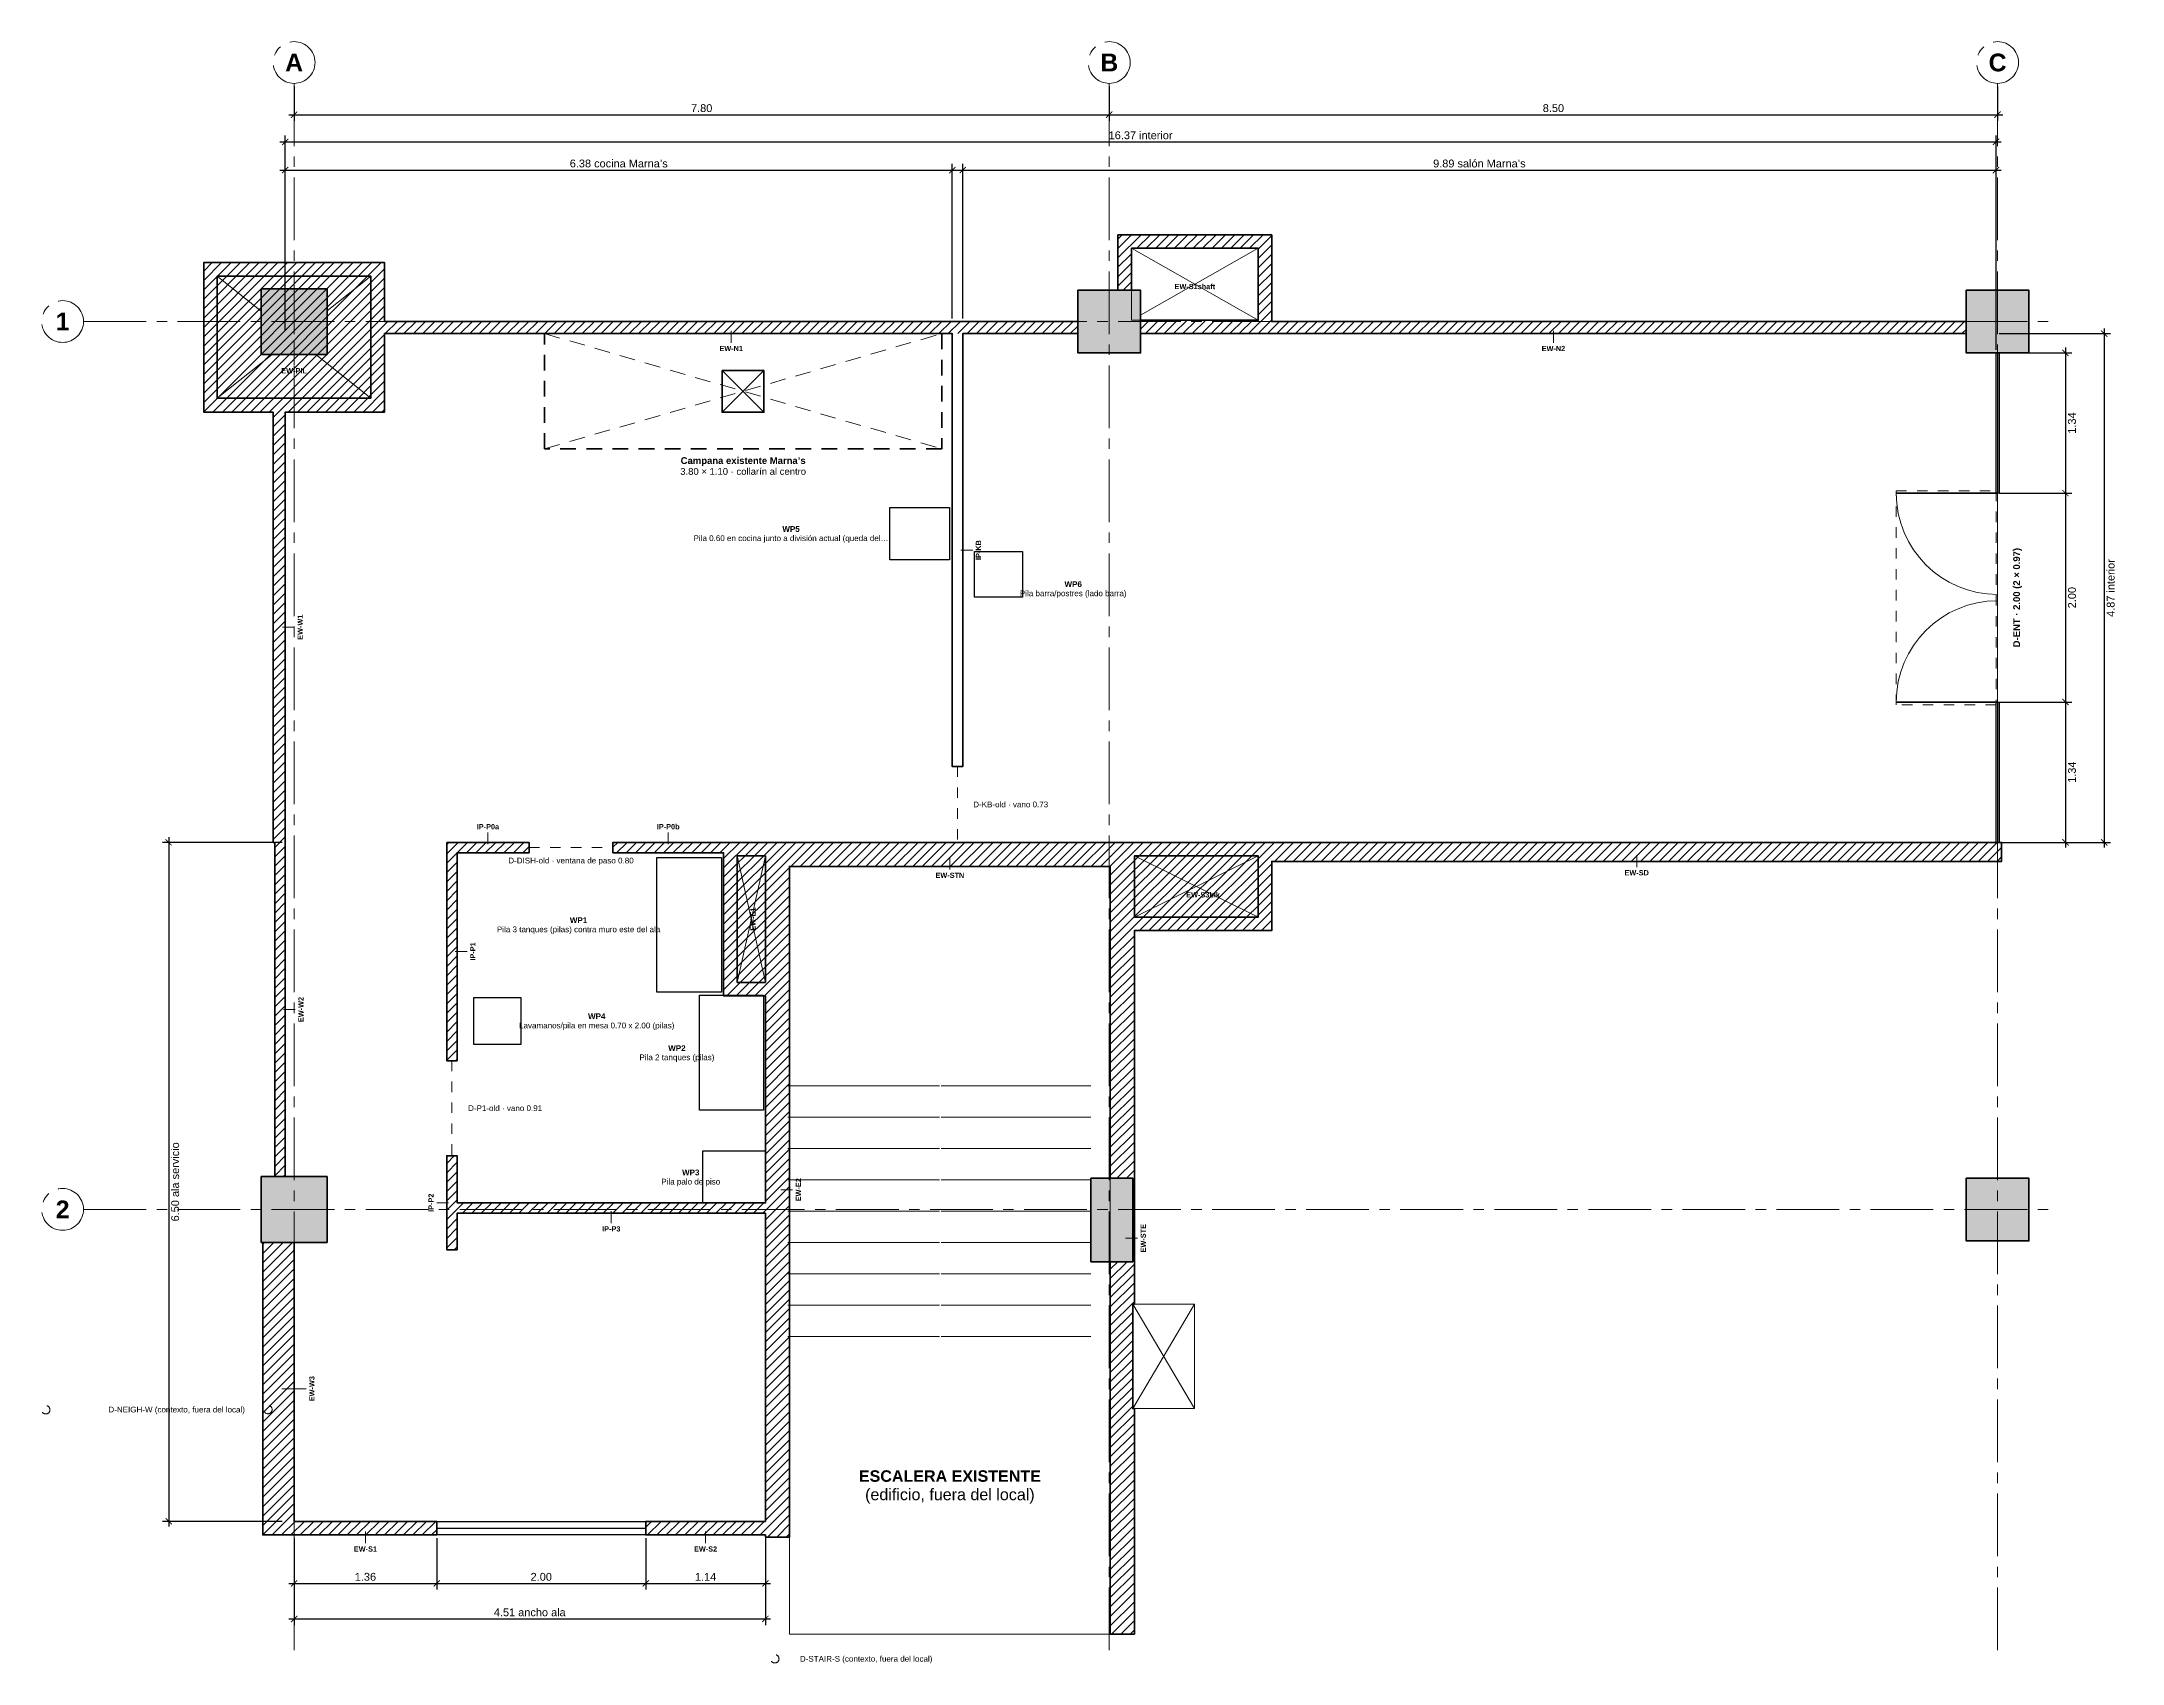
# Model space of a CAD drawing. Header units: metres. Extents: x -2.4 to 35.9, y -17.6 to 2.7.
# Drawn here: x -2.42 to 17.49, y -12.85 to 2.68 of the extents above; entities that cross this region are included whole.
import ezdxf
from ezdxf.enums import TextEntityAlignment as Align

# ---------------------------------------------------------------- set-up
doc = ezdxf.new("R2010")
doc.units = ezdxf.units.M
for name, pattern in [('LAVA_EJE', [0.9, 0.6, -0.1, 0.1, -0.1]), ('LAVA_FINO', [0.09, 0.06, -0.03]), ('LAVA_OCULTO', [0.21, 0.15, -0.06])]:
    doc.linetypes.add(name, pattern=pattern)
for name, color, linetype, lineweight in [('A-COLUMNA', 7, 'Continuous', 50), ('A-COLUMNA-TRAMA', 8, 'Continuous', 5), ('A-CONTEXTO', 9, 'LAVA_FINO', 13), ('A-COTA', 7, 'Continuous', 13), ('A-DUCTO', 8, 'Continuous', 18), ('A-EJE', 8, 'LAVA_EJE', 13), ('A-EQUIPO-ALTO', 30, 'LAVA_OCULTO', 35), ('A-ESCALERA', 8, 'Continuous', 18), ('A-MURO-EXIST', 8, 'Continuous', 35), ('A-MURO-EXIST-TRAMA', 253, 'Continuous', 5), ('A-PUERTA', 150, 'Continuous', 25), ('A-VIDRIO', 4, 'Continuous', 25), ('M-EXTRACCION', 6, 'Continuous', 35), ('P-SANITARIO', 5, 'Continuous', 25), ('S-SEGURIDAD', 1, 'Continuous', 25)]:
    doc.layers.add(name, color=color, linetype=linetype, lineweight=lineweight)
doc.styles.add('LAVA', font='arial.ttf')
doc.styles.add('LAVA-B', font='arialbd.ttf')
doc.dimstyles.new('LAVA-50', dxfattribs={"dimtxt": 0.075, "dimasz": 0.06, "dimexe": 0.06, "dimexo": 0.03, "dimgap": 0.025, "dimtad": 1, "dimzin": 0, "dimdsep": 46, "dimtxsty": 'LAVA', "dimblk": 'ARCHTICK', "dimcen": 2.5, "dimdle": 0.05, "dimclrd": 256, "dimclre": 256, "dimclrt": 256, "dimazin": 3, "dimtfac": 1, "dimtmove": 0, "dimatfit": 3})

# ---------------------------------------------------------------- blocks, each defined once
blk = doc.blocks.new('LAVA-EJE')
blk.add_circle((0, 0), 0.2)
at = {"style": 'LAVA-B'}
blk.add_attdef('EJE', text='', height=0.17, dxfattribs=at).set_placement((0, 0), align=Align.MIDDLE_CENTER)
blk = doc.blocks.new('_ARCHTICK')
at = {"color": 0, "linetype": 'BYBLOCK', "const_width": 0.15}
blk.add_lwpolyline([(-0.5, -0.5), (0.5, 0.5)], dxfattribs=at)

msp = doc.modelspace()

# ---------------------------------------------------------------- hatches: boundary and pattern name
at = {"layer": 'A-COLUMNA-TRAMA'}
h = msp.add_hatch(color=256, dxfattribs=at)
h.dxf.hatch_style = 1
h.paths.add_polyline_path([(0.315, 0.314), (0.315, -0.316), (-0.315, -0.316), (-0.315, 0.314)])
h = msp.add_hatch(color=256, dxfattribs=at)
h.dxf.hatch_style = 1
h.paths.add_polyline_path([(8.1, 0.3), (8.1, -0.3), (7.5, -0.3), (7.5, 0.3)])
h = msp.add_hatch(color=256, dxfattribs=at)
h.dxf.hatch_style = 1
h.paths.add_polyline_path([(16.6, 0.3), (16.6, -0.3), (16, -0.3), (16, 0.3)])
h = msp.add_hatch(color=256, dxfattribs=at)
h.dxf.hatch_style = 1
h.paths.add_polyline_path([(0.315, -8.186), (0.315, -8.816), (-0.315, -8.816), (-0.315, -8.186)])
h = msp.add_hatch(color=256, dxfattribs=at)
h.dxf.hatch_style = 1
h.paths.add_polyline_path([(8.025, -8.201), (8.025, -9.001), (7.625, -9.001), (7.625, -8.201)])
h = msp.add_hatch(color=256, dxfattribs=at)
h.dxf.hatch_style = 1
h.paths.add_polyline_path([(16.6, -8.201), (16.6, -8.801), (16, -8.801), (16, -8.201)])
at = {"layer": 'A-MURO-EXIST-TRAMA'}
h = msp.add_hatch(dxfattribs=at)
h.set_pattern_fill('ANSI31', color=256, scale=0.02)
h.paths.add_polyline_path([(-0.2, -0.866), (-0.2, -4.986), (-0.185, -4.986), (-0.185, -8.186), (-0.085, -8.186), (-0.085, -0.866), (0.865, -0.866), (0.865, -0.116), (7.5, -0.116), (7.5, 0), (0.865, 0), (0.865, 0.564), (-0.865, 0.564), (-0.865, -0.866)])
h.paths.add_polyline_path([(-0.736, -0.735), (-0.736, 0.435), (0.734, 0.435), (0.734, -0.735)], flags=0)
h.paths.add_polyline_path([(1.46, -4.986), (1.46, -7.076), (1.56, -7.076), (1.56, -5.086), (2.249, -5.086), (2.249, -4.986)])
h.paths.add_polyline_path([(3.05, -5.086), (4.11, -5.086), (4.11, -6.456), (4.51, -6.456), (4.51, -8.436), (1.56, -8.436), (1.56, -7.986), (1.46, -7.986), (1.46, -8.886), (1.56, -8.886), (1.56, -8.536), (4.51, -8.536), (4.51, -11.486), (3.365, -11.486), (3.365, -11.616), (4.51, -11.616), (4.51, -11.636), (4.74, -11.636), (4.74, -5.216), (7.81, -5.216), (7.81, -8.201), (8.025, -8.201), (8.025, -9.001), (7.81, -9.001), (7.81, -12.565), (8.04, -12.565), (8.04, -10.406), (8.025, -10.406), (8.025, -9.406), (8.04, -9.406), (8.04, -5.831), (9.355, -5.831), (9.355, -5.168), (16.339, -5.168), (16.339, -4.986), (3.05, -4.986)])
h.paths.add_polyline_path([(8.04, -5.701), (8.04, -5.116), (9.225, -5.116), (9.225, -5.701)], flags=0)
h.paths.add_polyline_path([(4.51, -6.326), (4.24, -6.326), (4.24, -5.116), (4.51, -5.116)], flags=0)
h.paths.add_polyline_path([(1.365, -11.486), (0, -11.486), (0, -8.816), (-0.3, -8.816), (-0.3, -11.616), (1.365, -11.616)])
h.paths.add_polyline_path([(16, -0.116), (16, 0), (9.355, 0), (9.355, 0.83), (7.883, 0.83), (7.883, 0.3), (8.013, 0.3), (8.013, 0.701), (9.225, 0.701), (9.225, 0.013), (8.1, 0.013), (8.1, -0.116)])

# ---------------------------------------------------------------- linework, layer by layer
at = {"layer": 'A-COLUMNA'}
for points in [[(-0.315, 0.314), (0.315, 0.314), (0.315, -0.316), (-0.315, -0.316)], [(7.5, 0.3), (8.1, 0.3), (8.1, -0.3), (7.5, -0.3)], [(16, 0.3), (16.6, 0.3), (16.6, -0.3), (16, -0.3)], [(-0.315, -8.186), (0.315, -8.186), (0.315, -8.816), (-0.315, -8.816)], [(7.625, -8.201), (8.025, -8.201), (8.025, -9.001), (7.625, -9.001)], [(16, -8.201), (16.6, -8.201), (16.6, -8.801), (16, -8.801)]]:
    msp.add_lwpolyline(points, close=True, dxfattribs=at)
at = {"layer": 'A-CONTEXTO'}
for centre in [(-2.376, -10.418), (-0.25, -10.416), (4.6, -12.802)]:
    msp.add_circle(centre, 0.04, dxfattribs=at)
at = {"layer": 'A-DUCTO', "lineweight": 9}
for p, q in [((8.013, 0.701), (9.225, 0.013)), ((8.1, 0.0624), (9.225, 0.701)), ((-0.736, 0.435), (-0.315, 0.0999)), ((0.315, 0.1015), (0.734, 0.435)), ((-0.736, -0.735), (-0.2096, -0.316)), ((0.2076, -0.316), (0.734, -0.735)), ((4.24, -5.116), (4.51, -6.326)), ((4.24, -6.326), (4.51, -5.116)), ((8.04, -5.116), (9.225, -5.701)), ((8.04, -5.701), (9.225, -5.116)), ((8.025, -9.406), (8.615, -10.406)), ((8.025, -10.406), (8.615, -9.406))]:
    msp.add_line(p, q, dxfattribs=at)
at = {"layer": 'A-DUCTO'}
for points in [[(8.013, 0.701), (9.225, 0.701), (9.225, 0.013), (8.013, 0.013)], [(-0.736, 0.435), (0.734, 0.435), (0.734, -0.735), (-0.736, -0.735)], [(4.24, -5.116), (4.51, -5.116), (4.51, -6.326), (4.24, -6.326)], [(8.04, -5.116), (9.225, -5.116), (9.225, -5.701), (8.04, -5.701)], [(8.025, -9.406), (8.615, -9.406), (8.615, -10.406), (8.025, -10.406)]]:
    msp.add_lwpolyline(points, close=True, dxfattribs=at)
at = {"layer": 'A-EJE'}
for p, q in [((0, 2.28), (0, -12.815)), ((7.8, 2.28), (7.8, -12.815)), ((16.3, 2.28), (16.3, -12.815)), ((-2.015, 0), (16.85, 0)), ((-2.015, -8.5), (16.85, -8.5))]:
    msp.add_line(p, q, dxfattribs=at)
at = {"layer": 'A-EQUIPO-ALTO', "lineweight": 9}
for p, q in [((2.397, -0.116), (6.197, -1.219)), ((2.397, -1.219), (6.197, -0.116))]:
    msp.add_line(p, q, dxfattribs=at)
at = {"layer": 'A-EQUIPO-ALTO'}
msp.add_lwpolyline([(2.397, -0.116), (6.197, -0.116), (6.197, -1.219), (2.397, -1.219)], close=True, dxfattribs=at)
at = {"layer": 'A-ESCALERA', "lineweight": 9}
for p, q in [((4.725, -7.316), (6.175, -7.316)), ((6.19, -7.316), (7.625, -7.316)), ((4.725, -7.616), (6.175, -7.616)), ((6.19, -7.616), (7.625, -7.616)), ((4.725, -7.916), (6.175, -7.916)), ((6.19, -7.916), (7.625, -7.916)), ((4.725, -8.216), (6.175, -8.216)), ((6.19, -8.216), (7.625, -8.216)), ((4.725, -8.516), (6.175, -8.516)), ((6.19, -8.516), (7.625, -8.516)), ((4.725, -8.816), (6.175, -8.816)), ((6.19, -8.816), (7.625, -8.816)), ((4.725, -9.116), (6.175, -9.116)), ((6.19, -9.116), (7.625, -9.116)), ((4.725, -9.416), (6.175, -9.416)), ((6.19, -9.416), (7.625, -9.416)), ((4.725, -9.716), (6.175, -9.716)), ((6.19, -9.716), (7.625, -9.716))]:
    msp.add_line(p, q, dxfattribs=at)
at = {"layer": 'A-ESCALERA'}
msp.add_lwpolyline([(4.74, -5.216), (7.81, -5.216), (7.81, -12.565), (4.74, -12.565)], close=True, dxfattribs=at)
at = {"layer": 'A-MURO-EXIST', "lineweight": 9}
for p, q in [((0, -0.183), (0, -0.416)), ((4.1825, -0.09), (4.1825, -0.203)), ((12.05, -0.09), (12.05, -0.203)), ((6.38, -2.188), (6.493, -2.188)), ((-0.1105, -2.926), (0.0025, -2.926)), ((1.8545, -5.004), (1.8545, -4.891)), ((3.58, -5.004), (3.58, -4.891)), ((6.275, -5.133), (6.275, -5.246)), ((12.847, -5.109), (12.847, -5.222)), ((1.542, -6.031), (1.655, -6.031)), ((-0.103, -6.586), (0.01, -6.586)), ((4.657, -8.311), (4.77, -8.311)), ((1.478, -8.436), (1.365, -8.436)), ((3.035, -8.518), (3.035, -8.631)), ((7.957, -8.7755), (8.07, -8.7755)), ((-0.118, -10.216), (0.115, -10.216)), ((0.6825, -11.583), (0.6825, -11.696)), ((3.9375, -11.583), (3.9375, -11.696))]:
    msp.add_line(p, q, dxfattribs=at)
at = {"layer": 'A-MURO-EXIST'}
for points in [[(16, -0.116), (16, 0), (9.355, 0), (9.355, 0.83), (7.883, 0.83), (7.883, 0.3), (8.013, 0.3), (8.013, 0.701), (9.225, 0.701), (9.225, 0.013), (8.1, 0.013), (8.1, -0.116)], [(-0.2, -0.866), (-0.2, -4.986), (-0.185, -4.986), (-0.185, -8.186), (-0.085, -8.186), (-0.085, -0.866), (0.865, -0.866), (0.865, -0.116), (6.298, -0.116), (6.298, -4.26), (6.398, -4.26), (6.398, -0.116), (7.5, -0.116), (7.5, 0), (0.865, 0), (0.865, 0.564), (-0.865, 0.564), (-0.865, -0.866)], [(-0.736, -0.735), (-0.736, 0.435), (0.734, 0.435), (0.734, -0.735)], [(1.46, -4.986), (1.46, -7.076), (1.56, -7.076), (1.56, -5.086), (2.249, -5.086), (2.249, -4.986)], [(3.05, -5.086), (4.11, -5.086), (4.11, -6.456), (4.51, -6.456), (4.51, -8.436), (1.56, -8.436), (1.56, -7.986), (1.46, -7.986), (1.46, -8.886), (1.56, -8.886), (1.56, -8.536), (4.51, -8.536), (4.51, -11.486), (3.365, -11.486), (3.365, -11.616), (4.51, -11.616), (4.51, -11.636), (4.74, -11.636), (4.74, -5.216), (7.81, -5.216), (7.81, -8.201), (8.025, -8.201), (8.025, -9.001), (7.81, -9.001), (7.81, -12.565), (8.04, -12.565), (8.04, -10.406), (8.025, -10.406), (8.025, -9.406), (8.04, -9.406), (8.04, -5.831), (9.355, -5.831), (9.355, -5.168), (16.339, -5.168), (16.339, -4.986), (3.05, -4.986)], [(4.51, -6.326), (4.24, -6.326), (4.24, -5.116), (4.51, -5.116)], [(8.04, -5.701), (8.04, -5.116), (9.225, -5.116), (9.225, -5.701)], [(1.365, -11.486), (0, -11.486), (0, -8.816), (-0.3, -8.816), (-0.3, -11.616), (1.365, -11.616)]]:
    msp.add_lwpolyline(points, close=True, dxfattribs=at)
at = {"layer": 'A-PUERTA', "lineweight": 35}
for p, q in [((16.3, -1.643), (15.33, -1.643)), ((16.3, -3.643), (15.33, -3.643))]:
    msp.add_line(p, q, dxfattribs=at)
at = {"layer": 'A-PUERTA', "lineweight": 9}
msp.add_line((16.3, -1.643), (16.3, -3.643), dxfattribs=at)
at = {"layer": 'A-PUERTA', "linetype": 'LAVA_FINO', "lineweight": 13}
for p, q in [((6.348, -4.26), (6.348, -4.986)), ((2.249, -5.036), (3.05, -5.036)), ((1.51, -7.076), (1.51, -7.986))]:
    msp.add_line(p, q, dxfattribs=at)
at = {"layer": 'A-PUERTA', "lineweight": 13}
for centre, start, end in [((16.3, -1.643), 180, -90), ((16.3, -3.643), 90, 180)]:
    msp.add_arc(centre, 0.97, start, end, dxfattribs=at)
at = {"layer": 'A-VIDRIO'}
for p, q in [((16.3, -0.3), (16.3, -1.643)), ((16.3, -3.643), (16.3, -4.986)), ((1.365, -11.551), (3.365, -11.551))]:
    msp.add_line(p, q, dxfattribs=at)
for points in [[(16.285, -0.3), (16.315, -0.3), (16.315, -1.643), (16.285, -1.643)], [(16.285, -3.643), (16.315, -3.643), (16.315, -4.986), (16.285, -4.986)], [(1.365, -11.486), (3.365, -11.486), (3.365, -11.616), (1.365, -11.616)]]:
    msp.add_lwpolyline(points, close=True, dxfattribs=at)
at = {"layer": 'M-EXTRACCION', "lineweight": 9}
for p, q in [((4.096, -0.469), (4.496, -0.869)), ((4.096, -0.869), (4.496, -0.469))]:
    msp.add_line(p, q, dxfattribs=at)
at = {"layer": 'M-EXTRACCION'}
msp.add_lwpolyline([(4.096, -0.469), (4.496, -0.469), (4.496, -0.869), (4.096, -0.869)], close=True, dxfattribs=at)
at = {"layer": 'P-SANITARIO'}
for points in [[(5.7, -1.78), (6.27, -1.78), (6.27, -2.28), (5.7, -2.28)], [(6.51, -2.2), (6.97, -2.2), (6.97, -2.64), (6.51, -2.64)], [(3.47, -5.13), (4.09, -5.13), (4.09, -6.42), (3.47, -6.42)], [(1.72, -6.47), (2.17, -6.47), (2.17, -6.92), (1.72, -6.92)], [(3.88, -6.45), (4.49, -6.45), (4.49, -7.55), (3.88, -7.55)], [(3.91, -7.94), (4.51, -7.94), (4.51, -8.44), (3.91, -8.44)]]:
    msp.add_lwpolyline(points, close=True, dxfattribs=at)
at = {"layer": 'S-SEGURIDAD', "linetype": 'LAVA_FINO', "lineweight": 9}
msp.add_lwpolyline([(15.33, -1.62), (16.285, -1.62), (16.285, -3.67), (15.33, -3.67)], close=True, dxfattribs=at)

# ---------------------------------------------------------------- block references
at = {"layer": 'A-EJE'}
ref = msp.add_blockref('LAVA-EJE', (0, 2.48), dxfattribs=at)
ref.add_attrib('EJE', 'A', dxfattribs={"height": 0.17, "style": 'LAVA-B'}).set_placement((0, 2.48), align=Align.MIDDLE_CENTER)
ref = msp.add_blockref('LAVA-EJE', (7.8, 2.48), dxfattribs=at)
ref.add_attrib('EJE', 'B', dxfattribs={"height": 0.17, "style": 'LAVA-B'}).set_placement((7.8, 2.48), align=Align.MIDDLE_CENTER)
ref = msp.add_blockref('LAVA-EJE', (16.3, 2.48), dxfattribs=at)
ref.add_attrib('EJE', 'C', dxfattribs={"height": 0.17, "style": 'LAVA-B'}).set_placement((16.3, 2.48), align=Align.MIDDLE_CENTER)
ref = msp.add_blockref('LAVA-EJE', (-2.215, 0), dxfattribs=at)
ref.add_attrib('EJE', '1', dxfattribs={"height": 0.17, "style": 'LAVA-B'}).set_placement((-2.215, 0), align=Align.MIDDLE_CENTER)
ref = msp.add_blockref('LAVA-EJE', (-2.215, -8.5), dxfattribs=at)
ref.add_attrib('EJE', '2', dxfattribs={"height": 0.17, "style": 'LAVA-B'}).set_placement((-2.215, -8.5), align=Align.MIDDLE_CENTER)

# ---------------------------------------------------------------- texts
at = {"layer": 'A-CONTEXTO', "style": 'LAVA'}
for s, p in [('D-NEIGH-W (contexto, fuera del local)', (-1.1237, -10.416)), ('D-STAIR-S (contexto, fuera del local)', (5.4736, -12.802))]:
    msp.add_text(s, height=0.055, dxfattribs=at).set_placement(p, align=Align.MIDDLE_CENTER)
at = {"layer": 'A-EQUIPO-ALTO'}
for s, style, p in [('Campana existente Marna’s', 'LAVA-B', (4.297, -1.331)), ('3.80 × 1.10 · collarín al centro', 'LAVA', (4.297, -1.435))]:
    msp.add_text(s, height=0.065, dxfattribs=dict(at, style=style)).set_placement(p, align=Align.MIDDLE_CENTER)
at = {"layer": 'A-ESCALERA'}
for s, style, p in [('ESCALERA EXISTENTE', 'LAVA-B', (6.275, -11.0525)), ('(edificio, fuera del local)', 'LAVA', (6.275, -11.2285))]:
    msp.add_text(s, height=0.11, dxfattribs=dict(at, style=style)).set_placement(p, align=Align.MIDDLE_CENTER)
at = {"layer": 'A-MURO-EXIST', "style": 'LAVA-B'}
for s, p in [('EW-S1shaft', (8.619, 0.335)), ('EW-N1', (4.1825, -0.258)), ('EW-N2', (12.05, -0.258)), ('EW-PIL', (0, -0.471)), ('IP-P0a', (1.8545, -4.836)), ('IP-P0b', (3.58, -4.836)), ('EW-STN', (6.275, -5.301)), ('EW-SD', (12.847, -5.277)), ('EW-S3blk', (8.6975, -5.4885)), ('IP-P3', (3.035, -8.686)), ('EW-S1', (0.6825, -11.751)), ('EW-S2', (3.9375, -11.751))]:
    msp.add_text(s, height=0.05, dxfattribs=at).set_placement(p, align=Align.MIDDLE_CENTER)
for s, p in [('IP-KB', (6.548, -2.188)), ('EW-W1', (0.0575, -2.926)), ('EW-E1', (4.39, -5.721)), ('IP-P1', (1.71, -6.031)), ('EW-W2', (0.065, -6.586)), ('IP-P2', (1.31, -8.436)), ('EW-E2', (4.825, -8.311)), ('EW-STE', (8.125, -8.7755)), ('EW-W3', (0.17, -10.216))]:
    msp.add_text(s, height=0.05, rotation=90, dxfattribs=at).set_placement(p, align=Align.MIDDLE_CENTER)
at = {"layer": 'A-PUERTA', "style": 'LAVA-B'}
msp.add_text('D-ENT · 2.00 (2 × 0.97)', height=0.065, rotation=90, dxfattribs=at).set_placement((16.482, -2.643), align=Align.MIDDLE_CENTER)
at = {"layer": 'A-PUERTA', "style": 'LAVA'}
for s, p in [('D-KB-old · vano 0.73', (6.857, -4.623)), ('D-DISH-old · ventana de paso 0.80', (2.6495, -5.16)), ('D-P1-old · vano 0.91', (2.019, -7.531))]:
    msp.add_text(s, height=0.055, dxfattribs=at).set_placement(p, align=Align.MIDDLE_CENTER)
at = {"layer": 'P-SANITARIO'}
for s, style, p in [('WP5', 'LAVA-B', (4.7552, -1.986)), ('Pila 0.60 en cocina junto a división actual (queda del…', 'LAVA', (4.7552, -2.074)), ('Pila barra/postres (lado barra)', 'LAVA', (7.455, -2.602)), ('WP6', 'LAVA-B', (7.455, -2.514)), ('WP1', 'LAVA-B', (2.7218, -5.731)), ('Pila 3 tanques (pilas) contra muro este del ala', 'LAVA', (2.7218, -5.819)), ('Lavamanos/pila en mesa 0.70 x 2.00 (pilas)', 'LAVA', (2.8959, -6.739)), ('WP4', 'LAVA-B', (2.8959, -6.651)), ('WP2', 'LAVA-B', (3.6631, -6.956)), ('Pila 2 tanques (pilas)', 'LAVA', (3.6631, -7.044)), ('WP3', 'LAVA-B', (3.7954, -8.146)), ('Pila palo de piso', 'LAVA', (3.7954, -8.234))]:
    msp.add_text(s, height=0.055, dxfattribs=dict(at, style=style)).set_placement(p, align=Align.MIDDLE_CENTER)

# ---------------------------------------------------------------- dimensions: what is measured, and where the dimension line sits
at = {"layer": 'A-COTA'}
for base, p1, p2 in [((0, 1.98), (0, 2.28), (7.8, 2.28)), ((7.8, 1.98), (7.8, 2.28), (16.3, 2.28)), ((0, -12.08), (0, -11.616), (1.365, -11.616)), ((1.365, -12.08), (1.365, -11.616), (3.365, -11.616)), ((3.365, -12.08), (3.365, -11.616), (4.51, -11.616))]:
    msp.add_linear_dim(base=base, p1=p1, p2=p2, dimstyle='LAVA-50', dxfattribs=at).render()
for base, p1, p2, text in [((-0.085, 1.72), (-0.085, -0.116), (16.285, -0.116), '<> interior'), ((-0.085, 1.45), (-0.085, 0.564), (6.298, 0), '<> cocina Marna’s'), ((6.398, 1.45), (6.398, 0), (16.285, -0.3), '<> salón Marna’s'), ((0, -12.42), (0, -11.616), (4.51, -11.616), '<> ancho ala')]:
    msp.add_linear_dim(base=base, p1=p1, p2=p2, text=text, dimstyle='LAVA-50', dxfattribs=at).render()
for base, p1, p2, text in [((17.32, -0.116), (16.285, -0.116), (16.285, -4.986), '<> interior'), ((-1.2, -4.986), (-0.085, -4.986), (-0.085, -11.486), '<> ala servicio')]:
    msp.add_linear_dim(base=base, p1=p1, p2=p2, angle=90, text=text, dimstyle='LAVA-50', dxfattribs=at).render()
for base, p1, p2 in [((16.95, -0.3), (16.285, -0.3), (16.285, -1.643)), ((16.95, -1.643), (16.285, -1.643), (16.285, -3.643)), ((16.95, -3.643), (16.285, -3.643), (16.285, -4.986))]:
    msp.add_linear_dim(base=base, p1=p1, p2=p2, angle=90, dimstyle='LAVA-50', dxfattribs=at).render()

doc.saveas('drawing.dxf')
